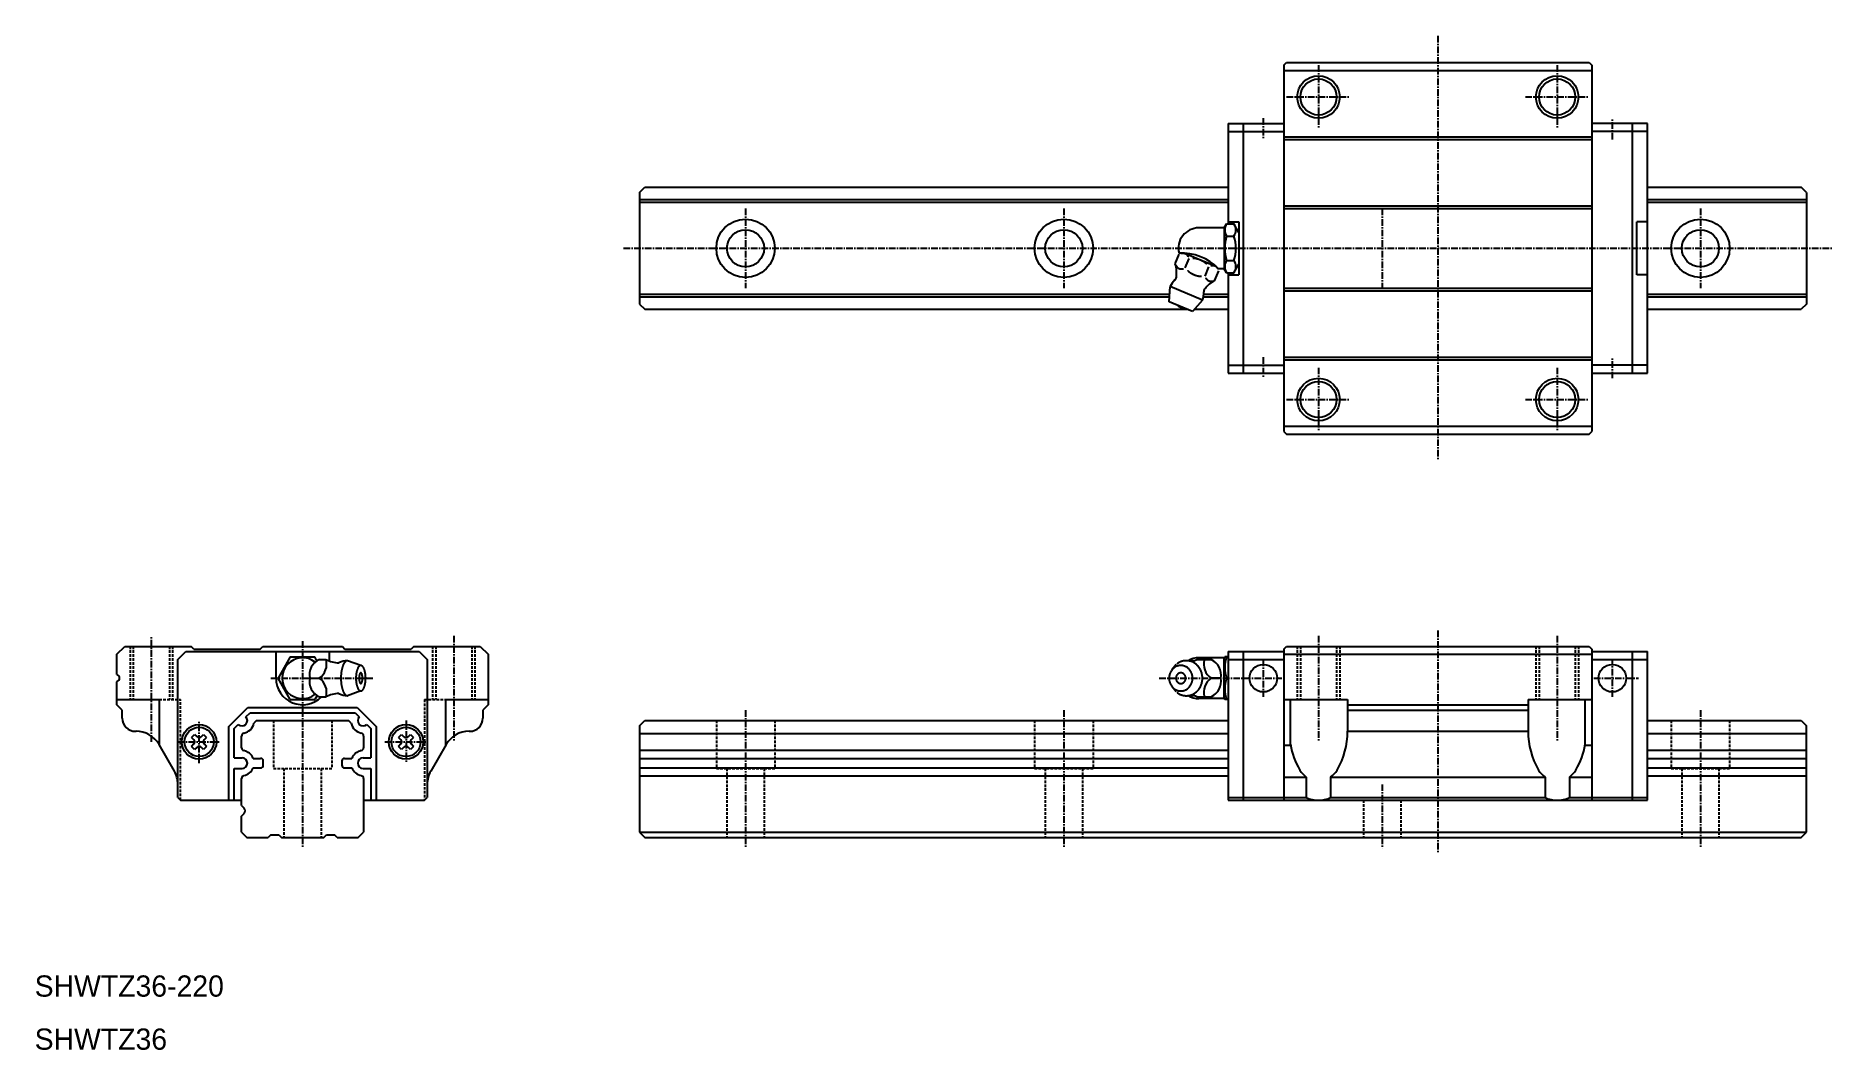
# Model space of a CAD drawing. Extents: x 10 to 349, y 10 to 201.
import ezdxf

# ---------------------------------------------------------------- set-up
doc = ezdxf.new("R2010")
doc.units = 0
doc.linetypes.add('CENTER', pattern=[2, 1.25, -0.25, 0.25, -0.25])
doc.linetypes.add('DASHED', pattern=[0.75, 0.5, -0.25])
doc.layers.get('0').update_dxf_attribs({"linetype": 'CONTINUOUS'})
doc.layers.add('CENTER', color=1, linetype='CENTER')

msp = doc.modelspace()

# ---------------------------------------------------------------- texts
at = {"color": 7, "linetype": 'CONTINUOUS'}
for s, p in [('SHWTZ36-220', (10, 20)), ('SHWTZ36', (10, 10))]:
    msp.add_text(s, height=4, dxfattribs=at).set_placement(p)

# ---------------------------------------------------------------- linework, layer by layer
at = {"color": 7, "linetype": 'CONTINUOUS'}
for p, q in [((245.5, 195.49996), (246.00004, 195.99998)), ((245.5, 195.49996), (245.5, 126.49998)), ((245.5, 194.49998), (303.5, 194.49998)), ((246.00004, 195.99998), (302.99992, 195.99998)), ((302.99992, 195.99998), (303.5, 195.49988)), ((303.5, 195.49988), (303.5, 126.50001)), ((235, 184.49998), (235, 165.59998)), ((235, 184.49998), (245.5, 184.49998)), ((235, 182.99998), (245.5, 182.99998)), ((237.79999, 184.49998), (237.79999, 137.49998)), ((313.99999, 184.49998), (303.49999, 184.49998)), ((313.99999, 182.99998), (303.49999, 182.99998)), ((311.2, 137.49998), (311.2, 184.49998)), ((313.99999, 137.49998), (313.99999, 184.49998)), ((245.5, 181.99998), (303.5, 181.99998)), ((245.5, 181.49998), (303.5, 181.49998)), ((124.00002, 171.49998), (124.00002, 150.49998)), ((124.00002, 170.15914), (235, 170.15914)), ((124.00002, 169.65914), (235, 169.65914)), ((124.00003, 171.49996), (125.00003, 172.49996)), ((125.00004, 172.49998), (235, 172.49998)), ((313.99999, 172.49998), (342.99999, 172.49998)), ((313.99999, 170.15914), (344.00002, 170.15914)), ((313.99999, 169.65914), (344.00002, 169.65914)), ((344.00001, 171.49996), (342.99999, 172.49998)), ((344.00002, 171.49998), (344.00002, 150.49998)), ((235, 165.99998), (237, 165.99998)), ((237, 165.99998), (237, 155.99998)), ((245.5, 168.99998), (303.5, 168.99998)), ((245.5, 168.49998), (303.5, 168.49998)), ((313.99999, 165.99998), (311.99999, 165.99998)), ((311.99999, 155.99996), (311.99999, 165.99996)), ((234.24322, 164.84998), (229.4521, 164.84998)), ((234.24324, 164.84997), (234.67626, 165.59998)), ((234.24324, 164.84997), (234.24324, 157.14996)), ((234.67625, 165.59998), (236.07625, 165.59998)), ((234.67626, 163.29997), (236.07623, 163.29997)), ((237.00001, 163.99997), (236.07624, 165.59998)), ((224.99949, 158.06221), (225.74337, 159.8581)), ((232.77042, 157.51898), (226.6039, 160.07324)), ((226.87034, 157.28728), (227.61422, 159.08317)), ((230.61205, 155.73741), (231.35593, 157.5333)), ((232.48291, 154.96248), (233.22679, 156.75837)), ((234.24322, 157.14998), (233.14698, 157.14998)), ((234.67625, 156.39997), (234.24324, 157.14997)), ((234.67624, 156.39998), (236.07625, 156.39998)), ((234.67626, 158.69998), (236.07625, 158.69998)), ((235, 156.39998), (235, 137.49998)), ((235, 155.99998), (237, 155.99998)), ((236.07624, 156.39997), (237, 157.99998)), ((313.99999, 155.99998), (311.99999, 155.99998)), ((223.83436, 150.9377), (224.03611, 153.77659)), ((230.13371, 151.25087), (224.03611, 153.77658)), ((245.5, 153.49998), (303.5, 153.49998)), ((245.5, 152.99998), (303.5, 152.99998)), ((124.00002, 152.3408), (223.93408, 152.3408)), ((124.00002, 151.8408), (223.89854, 151.8408)), ((124.00003, 150.49997), (125.00003, 149.49997)), ((125.00004, 149.49998), (227.30531, 149.49998)), ((228.26898, 149.10081), (223.83436, 150.93769)), ((230.13371, 151.25088), (228.26898, 149.10082)), ((228.61517, 149.49998), (235, 149.49998)), ((230.31557, 151.8408), (235, 151.8408)), ((230.38038, 152.3408), (235, 152.3408)), ((313.99999, 152.3408), (344.00002, 152.3408)), ((313.99999, 151.8408), (344.00002, 151.8408)), ((313.99999, 149.49998), (343.00002, 149.49998)), ((344.00001, 150.49997), (343.00002, 149.49998)), ((235, 138.99998), (245.5, 138.99998)), ((245.5, 140.49998), (303.5, 140.49998)), ((245.5, 139.99998), (303.5, 139.99998)), ((313.99999, 138.99998), (303.49999, 138.99998)), ((235, 137.49998), (245.5, 137.49998)), ((303.49999, 137.49996), (313.99999, 137.49996)), ((245.49997, 126.49999), (245.99999, 125.99999)), ((245.5, 127.49998), (303.5, 127.49998)), ((246, 125.99998), (302.99996, 125.99998)), ((302.99996, 125.99999), (303.49996, 126.5)), ((25.50003, 84.49992), (27.0001, 86.00001)), ((27.0001, 86.00001), (39.50003, 86.00001)), ((37.00007, 83.5), (38.50006, 84.99999)), ((38.50005, 85.00001), (82.50002, 85.00001)), ((40.00009, 85.50001), (39.50009, 86.00001)), ((40.00003, 85.50001), (52.50006, 85.50001)), ((52.5001, 85.49999), (53.00008, 85.99999)), ((53.00006, 86.00001), (68.00003, 86.00001)), ((55.50002, 80.00001), (55.50002, 85.00001)), ((65.50002, 85.00001), (65.50002, 83.25495)), ((68.00007, 86.00001), (68.50005, 85.50001)), ((68.50002, 85.50001), (81.00003, 85.50001)), ((81.50007, 86.00002), (81.00007, 85.50002)), ((81.50003, 86.00001), (94.00003, 86.00001)), ((82.50003, 85.00001), (84.00003, 83.50001)), ((94.00004, 86), (95.50004, 84.49999)), ((235.00002, 85), (235.00002, 57)), ((235.00002, 85), (245.5, 85)), ((237.80001, 85), (237.80001, 57)), ((245.49995, 85.49998), (245.99997, 85.99999)), ((245.5, 85.50001), (245.5, 57)), ((245.99997, 85.99998), (302.99997, 85.99998)), ((302.99996, 85.99999), (303.49995, 85.49999)), ((303.5, 85.49995), (303.5, 57)), ((303.5, 85), (313.99999, 85)), ((311.2, 57), (311.2, 85)), ((313.99999, 57), (313.99999, 85)), ((25.50003, 80.70715), (25.50003, 84.49992)), ((37.00002, 57.50003), (37.00002, 83.5)), ((58.19059, 84.00004), (55.88118, 80.00002)), ((58.1906, 84.00004), (60.50002, 84.00004)), ((60.50002, 84.00004), (62.80943, 84.00004)), ((63.21976, 83.28936), (62.80945, 84.00004)), ((63.64543, 83.50741), (64.92358, 83.50741)), ((71.48074, 82.40001), (68.98627, 83.30001)), ((84.00002, 83.5), (84.00002, 57.50003)), ((95.50003, 84.5), (95.50003, 75.00001)), ((225.18167, 82.57801), (224.37603, 81.57178)), ((229.09892, 83.5074), (231.78337, 83.5074)), ((234.24322, 83.84998), (229.44791, 83.84998)), ((234.24322, 83.84999), (234.32983, 83.99999)), ((234.24322, 76.15), (234.24322, 83.84999)), ((235.00002, 84), (234.32983, 84)), ((235.00002, 83.5), (245.5, 83.5)), ((245.5, 84.49998), (303.5, 84.49998)), ((303.5, 83.5), (313.99999, 83.5)), ((25.50003, 75.00001), (25.50003, 79.29289)), ((25.50007, 80.70712), (25.85362, 80.35357)), ((25.50007, 79.29291), (25.85362, 79.64646)), ((58.19059, 76.00002), (55.88118, 80.00003)), ((61.84955, 80.00001), (63.64543, 80.00001)), ((225.18167, 77.42198), (224.37603, 78.42822)), ((233.57138, 80), (231.77553, 80)), ((234.67625, 80), (235.00002, 80)), ((25.50002, 76.00001), (33.50002, 76.00001)), ((26.50007, 74.00001), (25.50007, 75.00001)), ((33.5, 76.00003), (33.5, 67.3993)), ((58.1906, 76.00001), (60.50002, 76.00001)), ((60.50002, 76.00001), (62.80943, 76.00001)), ((63.23243, 76.73265), (62.80945, 76.00002)), ((63.64543, 76.49261), (64.92358, 76.49261)), ((71.48074, 77.60001), (68.98627, 76.70001)), ((87.50002, 67.3993), (87.50002, 76.00003)), ((87.50002, 76.00001), (95.50002, 76.00001)), ((95.50006, 75.00002), (94.50006, 74.00002)), ((229.09892, 76.4926), (231.78337, 76.4926)), ((234.24322, 76.14998), (229.4521, 76.14998)), ((234.32983, 76), (234.24322, 76.15)), ((235.00002, 76), (234.32983, 76)), ((245.5, 75.99998), (257.5, 75.99998)), ((246.70851, 67.40188), (246.70851, 75.99998)), ((257.5, 75.99998), (257.5, 69.99998)), ((257.5, 74.99998), (291.5, 74.99998)), ((291.5, 75.99998), (291.5, 69.99998)), ((291.5, 75.99998), (303.5, 75.99998)), ((302.2915, 67.40188), (302.2915, 75.99998)), ((26.50003, 72.50001), (26.50003, 74.00001)), ((46.60004, 70.91422), (50.18003, 74.49422)), ((47.60004, 70.50001), (48.39293, 71.2929)), ((49.80714, 72.70711), (50.59426, 73.49423)), ((50.18002, 74.49423), (70.82002, 74.49423)), ((50.59424, 73.49423), (70.40581, 73.49423)), ((51.84086, 72), (51.34086, 71.5)), ((51.84084, 72), (69.15918, 72)), ((69.65919, 71.49999), (69.15919, 71.99999)), ((70.40582, 73.49424), (71.19293, 72.70713)), ((70.82004, 74.49423), (74.40004, 70.91423)), ((72.60714, 71.29291), (73.40004, 70.50002)), ((94.50003, 74.00001), (94.50003, 72.50001)), ((124.00004, 71.00001), (125.00003, 72)), ((125.00002, 72), (235.00002, 72)), ((257.5, 73.99998), (291.5, 73.99998)), ((313.99999, 72), (342.99995, 72)), ((342.99995, 72), (343.99995, 70.99999)), ((29.00003, 70.00001), (29.11335, 70.00001)), ((39.57883, 68.83767), (40.02757, 68.38893)), ((39.57885, 68.83767), (40.16239, 69.42121)), ((40.16238, 69.42121), (40.61112, 68.97247)), ((41.38894, 68.97248), (41.83768, 69.42122)), ((41.8377, 69.42122), (42.42124, 68.83767)), ((41.97249, 68.38892), (42.42123, 68.83766)), ((46.60002, 57.00001), (46.60002, 70.91423)), ((47.60002, 65.00001), (47.60002, 70.50001)), ((49, 66.8976), (49, 69.10238)), ((72, 69.10238), (72, 66.8976)), ((73.40002, 70.50001), (73.40002, 65.00001)), ((74.40002, 70.91423), (74.40002, 57.00001)), ((78.57883, 68.83767), (79.02757, 68.38893)), ((78.57884, 68.83767), (79.16239, 69.42122)), ((79.16239, 69.42122), (79.61112, 68.97248)), ((80.38895, 68.97247), (80.83769, 69.42121)), ((80.83769, 69.42122), (81.42124, 68.83767)), ((80.97249, 68.38892), (81.42123, 68.83766)), ((91.8868, 70.00001), (92.00003, 70.00001)), ((124.00002, 71), (124.00002, 51)), ((124.00002, 69.58915), (235.00002, 69.58915)), ((257.5, 69.99998), (291.5, 69.99998)), ((313.99999, 69.58915), (344.00002, 69.58915)), ((344.00002, 51.00001), (344.00002, 70.99998)), ((36.33021, 62.50005), (33.44347, 67.50002)), ((40.02757, 67.61111), (39.57883, 67.16237)), ((40.1624, 66.57883), (39.57885, 67.16237)), ((40.61113, 67.02756), (40.16239, 66.57882)), ((41.83769, 66.57881), (41.38894, 67.02756)), ((42.42124, 67.16237), (41.83769, 66.57883)), ((42.42123, 67.16236), (41.97248, 67.61111)), ((47.60002, 65.00001), (49.10002, 65.00001)), ((51.21053, 64.90001), (52.60001, 64.90001)), ((53.10001, 63.6), (53.10001, 64.40001)), ((67.90001, 64.40001), (67.90001, 63.6)), ((68.40001, 64.90001), (69.78949, 64.90001)), ((71.90002, 65.00001), (73.40002, 65.00001)), ((79.02757, 67.61111), (78.57883, 67.16237)), ((79.16239, 66.57883), (78.57885, 67.16237)), ((79.61112, 67.02756), (79.16239, 66.57882)), ((80.83767, 66.57882), (80.38894, 67.02756)), ((81.42123, 67.16237), (80.83769, 66.57883)), ((81.42123, 67.16238), (80.97249, 67.61111)), ((87.55667, 67.50002), (84.66994, 62.50005)), ((124.00002, 66.41082), (235.00002, 66.41082)), ((124.00002, 64.90001), (235.00002, 64.90001)), ((245.5, 67.40188), (246.70851, 67.40188)), ((302.2915, 67.40188), (303.5, 67.40188)), ((313.99999, 66.41082), (344.00002, 66.41082)), ((313.99999, 64.90001), (344.00002, 64.90001)), ((47.60002, 57.00001), (47.60002, 63.00001)), ((47.60002, 63.00001), (49.10002, 63.00001)), ((49, 55.98996), (49, 61.1024)), ((51.21053, 63.1), (52.60001, 63.1)), ((68.40001, 63.1), (69.78949, 63.1)), ((71.90002, 63.00001), (73.40002, 63.00001)), ((72, 61.1024), (72, 51.00001)), ((73.40002, 63.00001), (73.40002, 57.00001)), ((124.00002, 63.1), (235.00002, 63.1)), ((124.00002, 61.58917), (235.00002, 61.58917)), ((245.5, 61.33999), (249.70839, 61.33999)), ((249.70839, 61.33999), (249.70839, 57.50001)), ((254.2916, 61.33999), (294.70839, 61.33999)), ((254.2916, 61.33999), (254.2916, 57.50001)), ((294.70839, 61.33999), (294.70839, 57.50001)), ((299.2916, 61.33999), (299.2916, 57.50001)), ((299.2916, 61.33999), (303.5, 61.33999)), ((313.99999, 63.1), (344.00002, 63.1)), ((313.99999, 61.58917), (344.00002, 61.58917)), ((37.00005, 57.50005), (37.50006, 57.00003)), ((37.50005, 57.00001), (49, 57.00001)), ((49.00001, 55.98995), (49.49499, 55.49496)), ((49.00001, 54.01003), (49.49499, 54.50501)), ((72, 57.00001), (83.49998, 57.00001)), ((83.50002, 57.00003), (84.00001, 57.50004)), ((235.00002, 57.5), (245.5, 57.5)), ((235.00002, 57), (245.5, 57)), ((245.5, 57.50001), (249.70839, 57.50001)), ((245.5, 57.00001), (303.5, 57.00001)), ((254.2916, 57.50001), (294.70839, 57.50001)), ((299.2916, 57.50001), (303.5, 57.50001)), ((303.5, 57.5), (313.99999, 57.5)), ((303.5, 57), (313.99999, 57)), ((49, 51.00001), (49, 54.01004)), ((49.00005, 51.00002), (50.00005, 50.00002)), ((71.00003, 50.00002), (72.00003, 51.00002)), ((124.00002, 51.00003), (344.00002, 51.00003)), ((124.00002, 51.00002), (125.00002, 50.00002)), ((342.99995, 50), (343.99996, 51.00002)), ((50, 50), (54, 50)), ((54.50002, 50.50001), (54.00003, 50.00002)), ((54.5, 50.5), (56.00002, 50.5)), ((56.00002, 50.5), (56.50002, 50)), ((56.5, 50), (64.5, 50)), ((64.50001, 50.00001), (65.00001, 50.50001)), ((65, 50.5), (66.5, 50.5)), ((67.00003, 50.00001), (66.50003, 50.50001)), ((67, 50), (71, 50)), ((125.00002, 50), (342.99995, 50))]:
    msp.add_line(p, q, dxfattribs=at)
at = {"color": 3, "linetype": 'DASHED'}
for p, q in [((28, 86.00001), (28, 76.00001)), ((28.6, 86.00001), (28.6, 76.00001)), ((35.4, 86.00001), (35.4, 76.00001)), ((36, 86.00001), (36, 76.00001)), ((85, 86.00001), (85, 76.00001)), ((85.6, 86.00001), (85.6, 76.00001)), ((92.4, 86.00001), (92.4, 76.00001)), ((93, 86.00001), (93, 76.00001)), ((248, 85.99998), (248, 75.99998)), ((248.6, 85.99998), (248.6, 75.99998)), ((255.4, 85.99998), (255.4, 75.99998)), ((256, 85.99998), (256, 75.99998)), ((293, 85.99998), (293, 75.99998)), ((293.6, 85.99998), (293.6, 75.99998)), ((300.4, 85.99998), (300.4, 75.99998)), ((301, 85.99998), (301, 75.99998)), ((33.5, 76.00001), (37.50002, 76.00001)), ((37.50002, 57.00001), (37.50002, 76.00001)), ((83.50002, 76.00001), (83.50002, 57.00001)), ((83.50002, 76.00001), (87.50002, 76.00001)), ((55, 72), (55, 63)), ((66, 72), (66, 63)), ((138.50002, 72), (138.50002, 63)), ((149.50002, 72), (149.50002, 63)), ((198.50002, 72), (198.50002, 63)), ((209.50002, 72), (209.50002, 63)), ((318.50002, 72), (318.50002, 63)), ((329.50002, 72), (329.50002, 63)), ((55, 63), (66, 63)), ((57, 63), (57, 50)), ((64, 63), (64, 50)), ((138.50002, 63), (149.50002, 63)), ((140.50002, 63), (140.50002, 50)), ((147.50002, 63), (147.50002, 50)), ((198.50002, 63), (209.50002, 63)), ((200.50002, 63), (200.50002, 50)), ((207.50002, 63), (207.50002, 50)), ((318.50002, 63), (329.50002, 63)), ((320.50002, 63), (320.50002, 50)), ((327.50002, 63), (327.50002, 50)), ((260.50002, 57.00001), (260.50002, 50)), ((267.50002, 57.00001), (267.50002, 50))]:
    msp.add_line(p, q, dxfattribs=at)
at = {"color": 7, "linetype": 'CONTINUOUS'}
for points in [[(227.476, 159.406, 0), (227.469, 159.418, 0), (227.462, 159.43, 0), (227.455, 159.442, 0), (227.448, 159.454, 0), (227.441, 159.466, 0), (227.434, 159.477, 0), (227.426, 159.489, 0), (227.419, 159.5, 0), (227.411, 159.512, 0), (227.404, 159.523, 0), (227.396, 159.534, 0), (227.388, 159.545, 0), (227.38, 159.556, 0), (227.372, 159.567, 0), (227.364, 159.577, 0), (227.356, 159.588, 0), (227.348, 159.598, 0), (227.34, 159.609, 0), (227.331, 159.619, 0), (227.323, 159.629, 0), (227.314, 159.639, 0), (227.306, 159.649, 0), (227.297, 159.659, 0), (227.288, 159.669, 0), (227.28, 159.678, 0), (227.271, 159.688, 0), (227.262, 159.697, 0), (227.253, 159.706, 0), (227.244, 159.716, 0), (227.234, 159.725, 0), (227.225, 159.733, 0), (227.216, 159.742, 0), (227.206, 159.751, 0), (227.197, 159.759, 0), (227.187, 159.768, 0), (227.178, 159.776, 0), (227.168, 159.784, 0), (227.158, 159.792, 0), (227.148, 159.8, 0), (227.138, 159.808, 0), (227.128, 159.816, 0), (227.118, 159.823, 0), (227.108, 159.831, 0), (227.098, 159.838, 0), (227.088, 159.845, 0), (227.077, 159.852, 0), (227.067, 159.859, 0), (227.056, 159.866, 0), (227.046, 159.873, 0), (227.035, 159.88, 0), (227.025, 159.886, 0), (227.014, 159.892, 0), (227.003, 159.899, 0), (226.992, 159.905, 0), (226.982, 159.911, 0), (226.971, 159.916, 0), (226.96, 159.922, 0), (226.948, 159.928, 0), (226.937, 159.933, 0), (226.926, 159.939, 0), (226.915, 159.944, 0), (226.904, 159.949, 0), (226.892, 159.954, 0), (226.881, 159.959, 0), (226.869, 159.963, 0), (226.858, 159.968, 0), (226.846, 159.972, 0), (226.835, 159.976, 0), (226.823, 159.981, 0), (226.811, 159.985, 0), (226.8, 159.988, 0), (226.788, 159.992, 0), (226.776, 159.996, 0), (226.764, 159.999, 0), (226.752, 160.003, 0), (226.74, 160.006, 0), (226.728, 160.009, 0), (226.716, 160.012, 0), (226.704, 160.015, 0), (226.692, 160.017, 0), (226.679, 160.02, 0), (226.667, 160.022, 0), (226.655, 160.025, 0), (226.642, 160.027, 0), (226.63, 160.029, 0), (226.618, 160.031, 0), (226.605, 160.033, 0), (226.593, 160.034, 0), (226.58, 160.036, 0), (226.567, 160.037, 0), (226.555, 160.038, 0), (226.542, 160.039, 0), (226.529, 160.04, 0), (226.517, 160.041, 0), (226.504, 160.042, 0), (226.491, 160.042, 0), (226.478, 160.043, 0), (226.465, 160.043, 0), (226.453, 160.043, 0), (226.44, 160.043, 0), (226.427, 160.043, 0), (226.414, 160.043, 0), (226.401, 160.042, 0), (226.388, 160.042, 0), (226.375, 160.041, 0), (226.362, 160.04, 0), (226.349, 160.039, 0), (226.335, 160.038, 0), (226.322, 160.037, 0), (226.309, 160.036, 0), (226.296, 160.034, 0), (226.283, 160.033, 0), (226.27, 160.031, 0), (226.256, 160.029, 0), (226.243, 160.027, 0), (226.23, 160.025, 0), (226.216, 160.023, 0), (226.203, 160.02, 0), (226.19, 160.018, 0), (226.176, 160.015, 0), (226.163, 160.012, 0), (226.15, 160.009, 0), (226.136, 160.006, 0), (226.123, 160.003, 0), (226.11, 160, 0), (226.096, 159.996, 0), (226.083, 159.992, 0), (226.069, 159.989, 0)], [(225.138, 157.739, 0), (225.145, 157.727, 0), (225.151, 157.715, 0), (225.158, 157.703, 0), (225.166, 157.691, 0), (225.173, 157.68, 0), (225.18, 157.668, 0), (225.187, 157.656, 0), (225.195, 157.645, 0), (225.202, 157.634, 0), (225.21, 157.622, 0), (225.218, 157.611, 0), (225.225, 157.6, 0), (225.233, 157.589, 0), (225.241, 157.579, 0), (225.249, 157.568, 0), (225.257, 157.557, 0), (225.266, 157.547, 0), (225.274, 157.537, 0), (225.282, 157.526, 0), (225.291, 157.516, 0), (225.299, 157.506, 0), (225.308, 157.496, 0), (225.316, 157.486, 0), (225.325, 157.477, 0), (225.334, 157.467, 0), (225.343, 157.458, 0), (225.352, 157.448, 0), (225.361, 157.439, 0), (225.37, 157.43, 0), (225.379, 157.421, 0), (225.389, 157.412, 0), (225.398, 157.403, 0), (225.407, 157.395, 0), (225.417, 157.386, 0), (225.426, 157.378, 0), (225.436, 157.369, 0), (225.446, 157.361, 0), (225.456, 157.353, 0), (225.465, 157.345, 0), (225.475, 157.337, 0), (225.485, 157.33, 0), (225.495, 157.322, 0), (225.506, 157.315, 0), (225.516, 157.307, 0), (225.526, 157.3, 0), (225.536, 157.293, 0), (225.547, 157.286, 0), (225.557, 157.279, 0), (225.568, 157.272, 0), (225.578, 157.266, 0), (225.589, 157.259, 0), (225.6, 157.253, 0), (225.61, 157.247, 0), (225.621, 157.241, 0), (225.632, 157.235, 0), (225.643, 157.229, 0), (225.654, 157.223, 0), (225.665, 157.218, 0), (225.676, 157.212, 0), (225.688, 157.207, 0), (225.699, 157.202, 0), (225.71, 157.197, 0), (225.721, 157.192, 0), (225.733, 157.187, 0), (225.744, 157.182, 0), (225.756, 157.178, 0), (225.767, 157.173, 0), (225.779, 157.169, 0), (225.791, 157.165, 0), (225.802, 157.161, 0), (225.814, 157.157, 0), (225.826, 157.153, 0), (225.838, 157.15, 0), (225.85, 157.146, 0), (225.862, 157.143, 0), (225.874, 157.139, 0), (225.886, 157.136, 0), (225.898, 157.133, 0), (225.91, 157.131, 0), (225.922, 157.128, 0), (225.934, 157.125, 0), (225.947, 157.123, 0), (225.959, 157.121, 0), (225.971, 157.118, 0), (225.984, 157.116, 0), (225.996, 157.115, 0), (226.009, 157.113, 0), (226.021, 157.111, 0), (226.034, 157.11, 0), (226.046, 157.108, 0), (226.059, 157.107, 0), (226.072, 157.106, 0), (226.084, 157.105, 0), (226.097, 157.104, 0), (226.11, 157.104, 0), (226.123, 157.103, 0), (226.135, 157.103, 0), (226.148, 157.102, 0), (226.161, 157.102, 0), (226.174, 157.102, 0), (226.187, 157.102, 0), (226.2, 157.103, 0), (226.213, 157.103, 0), (226.226, 157.104, 0), (226.239, 157.104, 0), (226.252, 157.105, 0), (226.265, 157.106, 0), (226.278, 157.107, 0), (226.291, 157.108, 0), (226.305, 157.11, 0), (226.318, 157.111, 0), (226.331, 157.113, 0), (226.344, 157.114, 0), (226.357, 157.116, 0), (226.371, 157.118, 0), (226.384, 157.12, 0), (226.397, 157.123, 0), (226.411, 157.125, 0), (226.424, 157.128, 0), (226.437, 157.13, 0), (226.451, 157.133, 0), (226.464, 157.136, 0), (226.477, 157.139, 0), (226.491, 157.142, 0), (226.504, 157.146, 0), (226.517, 157.149, 0), (226.531, 157.153, 0), (226.544, 157.157, 0)], [(227.345, 156.786, 0), (227.362, 156.771, 0), (227.379, 156.756, 0), (227.396, 156.741, 0), (227.413, 156.726, 0), (227.43, 156.711, 0), (227.447, 156.696, 0), (227.464, 156.682, 0), (227.481, 156.667, 0), (227.499, 156.653, 0), (227.516, 156.638, 0), (227.534, 156.624, 0), (227.551, 156.61, 0), (227.569, 156.596, 0), (227.586, 156.582, 0), (227.604, 156.568, 0), (227.622, 156.555, 0), (227.64, 156.541, 0), (227.658, 156.528, 0), (227.676, 156.514, 0), (227.694, 156.501, 0), (227.712, 156.488, 0), (227.73, 156.475, 0), (227.748, 156.462, 0), (227.766, 156.449, 0), (227.784, 156.436, 0), (227.803, 156.424, 0), (227.821, 156.411, 0), (227.84, 156.399, 0), (227.858, 156.387, 0), (227.877, 156.374, 0), (227.895, 156.362, 0), (227.914, 156.35, 0), (227.933, 156.338, 0), (227.952, 156.327, 0), (227.97, 156.315, 0), (227.989, 156.304, 0), (228.008, 156.292, 0), (228.027, 156.281, 0), (228.046, 156.27, 0), (228.065, 156.258, 0), (228.085, 156.247, 0), (228.104, 156.236, 0), (228.123, 156.226, 0), (228.142, 156.215, 0), (228.162, 156.204, 0), (228.181, 156.194, 0), (228.201, 156.184, 0), (228.22, 156.173, 0), (228.24, 156.163, 0), (228.259, 156.153, 0), (228.279, 156.143, 0), (228.299, 156.133, 0), (228.318, 156.124, 0), (228.338, 156.114, 0), (228.358, 156.105, 0), (228.378, 156.095, 0), (228.398, 156.086, 0), (228.418, 156.077, 0), (228.438, 156.068, 0), (228.458, 156.059, 0), (228.478, 156.05, 0), (228.499, 156.042, 0), (228.519, 156.033, 0), (228.539, 156.024, 0), (228.559, 156.016, 0), (228.58, 156.008, 0), (228.6, 156, 0), (228.621, 155.992, 0), (228.641, 155.984, 0), (228.662, 155.976, 0), (228.682, 155.968, 0), (228.703, 155.961, 0), (228.724, 155.953, 0), (228.745, 155.946, 0), (228.765, 155.939, 0), (228.786, 155.932, 0), (228.807, 155.925, 0), (228.828, 155.918, 0), (228.849, 155.911, 0), (228.87, 155.904, 0), (228.891, 155.898, 0), (228.912, 155.891, 0), (228.933, 155.885, 0), (228.954, 155.879, 0), (228.976, 155.873, 0), (228.997, 155.867, 0), (229.018, 155.861, 0), (229.04, 155.855, 0), (229.061, 155.849, 0), (229.082, 155.844, 0), (229.104, 155.838, 0), (229.125, 155.833, 0), (229.147, 155.828, 0), (229.168, 155.823, 0), (229.19, 155.818, 0), (229.212, 155.813, 0), (229.233, 155.808, 0), (229.255, 155.804, 0), (229.277, 155.799, 0), (229.299, 155.795, 0), (229.32, 155.79, 0), (229.342, 155.786, 0), (229.364, 155.782, 0), (229.386, 155.778, 0), (229.408, 155.774, 0), (229.43, 155.771, 0), (229.452, 155.767, 0), (229.474, 155.764, 0), (229.496, 155.76, 0), (229.518, 155.757, 0), (229.541, 155.754, 0), (229.563, 155.751, 0), (229.585, 155.748, 0), (229.607, 155.745, 0), (229.63, 155.743, 0), (229.652, 155.74, 0), (229.674, 155.738, 0), (229.697, 155.735, 0), (229.719, 155.733, 0), (229.741, 155.731, 0), (229.764, 155.729, 0), (229.786, 155.727, 0), (229.809, 155.725, 0), (229.832, 155.724, 0), (229.854, 155.722, 0), (229.877, 155.721, 0), (229.899, 155.72, 0), (229.922, 155.718, 0)], [(230.881, 158.035, 0), (230.865, 158.05, 0), (230.848, 158.065, 0), (230.831, 158.08, 0), (230.814, 158.095, 0), (230.797, 158.11, 0), (230.779, 158.124, 0), (230.762, 158.139, 0), (230.745, 158.153, 0), (230.728, 158.168, 0), (230.71, 158.182, 0), (230.693, 158.196, 0), (230.675, 158.21, 0), (230.658, 158.224, 0), (230.64, 158.238, 0), (230.622, 158.252, 0), (230.604, 158.266, 0), (230.587, 158.279, 0), (230.569, 158.293, 0), (230.551, 158.306, 0), (230.533, 158.319, 0), (230.515, 158.333, 0), (230.497, 158.346, 0), (230.478, 158.359, 0), (230.46, 158.371, 0), (230.442, 158.384, 0), (230.424, 158.397, 0), (230.405, 158.409, 0), (230.387, 158.422, 0), (230.368, 158.434, 0), (230.35, 158.446, 0), (230.331, 158.458, 0), (230.312, 158.47, 0), (230.294, 158.482, 0), (230.275, 158.494, 0), (230.256, 158.506, 0), (230.237, 158.517, 0), (230.218, 158.529, 0), (230.199, 158.54, 0), (230.18, 158.551, 0), (230.161, 158.562, 0), (230.142, 158.573, 0), (230.123, 158.584, 0), (230.103, 158.595, 0), (230.084, 158.606, 0), (230.065, 158.616, 0), (230.045, 158.627, 0), (230.026, 158.637, 0), (230.006, 158.647, 0), (229.987, 158.657, 0), (229.967, 158.667, 0), (229.947, 158.677, 0), (229.928, 158.687, 0), (229.908, 158.697, 0), (229.888, 158.706, 0), (229.868, 158.716, 0), (229.848, 158.725, 0), (229.828, 158.734, 0), (229.808, 158.744, 0), (229.788, 158.753, 0), (229.768, 158.762, 0), (229.748, 158.77, 0), (229.728, 158.779, 0), (229.707, 158.788, 0), (229.687, 158.796, 0), (229.667, 158.804, 0), (229.646, 158.813, 0), (229.626, 158.821, 0), (229.606, 158.829, 0), (229.585, 158.837, 0), (229.564, 158.845, 0), (229.544, 158.852, 0), (229.523, 158.86, 0), (229.502, 158.867, 0), (229.482, 158.875, 0), (229.461, 158.882, 0), (229.44, 158.889, 0), (229.419, 158.896, 0), (229.398, 158.903, 0), (229.377, 158.91, 0), (229.356, 158.916, 0), (229.335, 158.923, 0), (229.314, 158.929, 0), (229.293, 158.936, 0), (229.272, 158.942, 0), (229.251, 158.948, 0), (229.229, 158.954, 0), (229.208, 158.96, 0), (229.187, 158.966, 0), (229.165, 158.971, 0), (229.144, 158.977, 0), (229.123, 158.982, 0), (229.101, 158.988, 0), (229.08, 158.993, 0), (229.058, 158.998, 0), (229.036, 159.003, 0), (229.015, 159.008, 0), (228.993, 159.012, 0), (228.971, 159.017, 0), (228.95, 159.022, 0), (228.928, 159.026, 0), (228.906, 159.03, 0), (228.884, 159.034, 0), (228.862, 159.038, 0), (228.84, 159.042, 0), (228.818, 159.046, 0), (228.796, 159.05, 0), (228.774, 159.053, 0), (228.752, 159.057, 0), (228.73, 159.06, 0), (228.708, 159.064, 0), (228.686, 159.067, 0), (228.664, 159.07, 0), (228.641, 159.073, 0), (228.619, 159.075, 0), (228.597, 159.078, 0), (228.574, 159.081, 0), (228.552, 159.083, 0), (228.53, 159.085, 0), (228.507, 159.087, 0), (228.485, 159.09, 0), (228.462, 159.092, 0), (228.44, 159.093, 0), (228.417, 159.095, 0), (228.395, 159.097, 0), (228.372, 159.098, 0), (228.349, 159.1, 0), (228.327, 159.101, 0), (228.304, 159.102, 0)], [(233.089, 157.081, 0), (233.082, 157.093, 0), (233.075, 157.105, 0), (233.068, 157.117, 0), (233.061, 157.129, 0), (233.054, 157.141, 0), (233.046, 157.153, 0), (233.039, 157.164, 0), (233.031, 157.176, 0), (233.024, 157.187, 0), (233.016, 157.198, 0), (233.009, 157.209, 0), (233.001, 157.22, 0), (232.993, 157.231, 0), (232.985, 157.242, 0), (232.977, 157.253, 0), (232.969, 157.263, 0), (232.961, 157.274, 0), (232.952, 157.284, 0), (232.944, 157.294, 0), (232.936, 157.304, 0), (232.927, 157.315, 0), (232.918, 157.324, 0), (232.91, 157.334, 0), (232.901, 157.344, 0), (232.892, 157.354, 0), (232.883, 157.363, 0), (232.874, 157.372, 0), (232.865, 157.382, 0), (232.856, 157.391, 0), (232.847, 157.4, 0), (232.838, 157.409, 0), (232.828, 157.417, 0), (232.819, 157.426, 0), (232.809, 157.435, 0), (232.8, 157.443, 0), (232.79, 157.451, 0), (232.78, 157.46, 0), (232.771, 157.468, 0), (232.761, 157.476, 0), (232.751, 157.483, 0), (232.741, 157.491, 0), (232.731, 157.499, 0), (232.721, 157.506, 0), (232.71, 157.513, 0), (232.7, 157.521, 0), (232.69, 157.528, 0), (232.679, 157.535, 0), (232.669, 157.541, 0), (232.659, 157.548, 0), (232.648, 157.555, 0), (232.637, 157.561, 0), (232.627, 157.568, 0), (232.616, 157.574, 0), (232.605, 157.58, 0), (232.594, 157.586, 0), (232.583, 157.592, 0), (232.572, 157.597, 0), (232.561, 157.603, 0), (232.55, 157.608, 0), (232.539, 157.614, 0), (232.527, 157.619, 0), (232.516, 157.624, 0), (232.505, 157.629, 0), (232.493, 157.634, 0), (232.482, 157.638, 0), (232.47, 157.643, 0), (232.459, 157.647, 0), (232.447, 157.652, 0), (232.436, 157.656, 0), (232.424, 157.66, 0), (232.412, 157.664, 0), (232.4, 157.667, 0), (232.388, 157.671, 0), (232.377, 157.675, 0), (232.365, 157.678, 0), (232.353, 157.681, 0), (232.341, 157.684, 0), (232.328, 157.687, 0), (232.316, 157.69, 0), (232.304, 157.693, 0), (232.292, 157.695, 0), (232.28, 157.698, 0), (232.267, 157.7, 0), (232.255, 157.702, 0), (232.243, 157.704, 0), (232.23, 157.706, 0), (232.218, 157.708, 0), (232.205, 157.709, 0), (232.193, 157.711, 0), (232.18, 157.712, 0), (232.167, 157.713, 0), (232.155, 157.715, 0), (232.142, 157.715, 0), (232.129, 157.716, 0), (232.117, 157.717, 0), (232.104, 157.718, 0), (232.091, 157.718, 0), (232.078, 157.718, 0), (232.065, 157.718, 0), (232.052, 157.718, 0), (232.039, 157.718, 0), (232.026, 157.718, 0), (232.013, 157.718, 0), (232, 157.717, 0), (231.987, 157.716, 0), (231.974, 157.716, 0), (231.961, 157.715, 0), (231.948, 157.714, 0), (231.935, 157.712, 0), (231.922, 157.711, 0), (231.909, 157.709, 0), (231.895, 157.708, 0), (231.882, 157.706, 0), (231.869, 157.704, 0), (231.856, 157.702, 0), (231.842, 157.7, 0), (231.829, 157.698, 0), (231.816, 157.695, 0), (231.802, 157.693, 0), (231.789, 157.69, 0), (231.776, 157.687, 0), (231.762, 157.684, 0), (231.749, 157.681, 0), (231.736, 157.678, 0), (231.722, 157.675, 0), (231.709, 157.671, 0), (231.695, 157.668, 0), (231.682, 157.664, 0)], [(230.75, 155.415, 0), (230.757, 155.402, 0), (230.764, 155.39, 0), (230.771, 155.378, 0), (230.778, 155.367, 0), (230.785, 155.355, 0), (230.793, 155.343, 0), (230.8, 155.332, 0), (230.807, 155.32, 0), (230.815, 155.309, 0), (230.823, 155.298, 0), (230.83, 155.287, 0), (230.838, 155.276, 0), (230.846, 155.265, 0), (230.854, 155.254, 0), (230.862, 155.243, 0), (230.87, 155.233, 0), (230.878, 155.222, 0), (230.886, 155.212, 0), (230.895, 155.201, 0), (230.903, 155.191, 0), (230.912, 155.181, 0), (230.92, 155.171, 0), (230.929, 155.162, 0), (230.938, 155.152, 0), (230.947, 155.142, 0), (230.956, 155.133, 0), (230.965, 155.123, 0), (230.974, 155.114, 0), (230.983, 155.105, 0), (230.992, 155.096, 0), (231.001, 155.087, 0), (231.011, 155.078, 0), (231.02, 155.07, 0), (231.029, 155.061, 0), (231.039, 155.053, 0), (231.049, 155.044, 0), (231.058, 155.036, 0), (231.068, 155.028, 0), (231.078, 155.02, 0), (231.088, 155.012, 0), (231.098, 155.005, 0), (231.108, 154.997, 0), (231.118, 154.99, 0), (231.128, 154.982, 0), (231.139, 154.975, 0), (231.149, 154.968, 0), (231.159, 154.961, 0), (231.17, 154.954, 0), (231.18, 154.948, 0), (231.191, 154.941, 0), (231.202, 154.935, 0), (231.212, 154.928, 0), (231.223, 154.922, 0), (231.234, 154.916, 0), (231.245, 154.91, 0), (231.256, 154.904, 0), (231.267, 154.898, 0), (231.278, 154.893, 0), (231.289, 154.887, 0), (231.3, 154.882, 0), (231.311, 154.877, 0), (231.323, 154.872, 0), (231.334, 154.867, 0), (231.345, 154.862, 0), (231.357, 154.857, 0), (231.368, 154.853, 0), (231.38, 154.848, 0), (231.392, 154.844, 0), (231.403, 154.84, 0), (231.415, 154.836, 0), (231.427, 154.832, 0), (231.439, 154.828, 0), (231.45, 154.825, 0), (231.462, 154.821, 0), (231.474, 154.818, 0), (231.486, 154.815, 0), (231.498, 154.812, 0), (231.51, 154.809, 0), (231.523, 154.806, 0), (231.535, 154.803, 0), (231.547, 154.801, 0), (231.559, 154.798, 0), (231.572, 154.796, 0), (231.584, 154.794, 0), (231.596, 154.792, 0), (231.609, 154.79, 0), (231.621, 154.788, 0), (231.634, 154.786, 0), (231.646, 154.785, 0), (231.659, 154.784, 0), (231.671, 154.782, 0), (231.684, 154.781, 0), (231.697, 154.78, 0), (231.71, 154.779, 0), (231.722, 154.779, 0), (231.735, 154.778, 0), (231.748, 154.778, 0), (231.761, 154.778, 0), (231.774, 154.777, 0), (231.787, 154.777, 0), (231.8, 154.778, 0), (231.812, 154.778, 0), (231.825, 154.778, 0), (231.838, 154.779, 0), (231.852, 154.779, 0), (231.865, 154.78, 0), (231.878, 154.781, 0), (231.891, 154.782, 0), (231.904, 154.783, 0), (231.917, 154.785, 0), (231.93, 154.786, 0), (231.944, 154.788, 0), (231.957, 154.79, 0), (231.97, 154.792, 0), (231.983, 154.794, 0), (231.997, 154.796, 0), (232.01, 154.798, 0), (232.023, 154.8, 0), (232.036, 154.803, 0), (232.05, 154.806, 0), (232.063, 154.808, 0), (232.076, 154.811, 0), (232.09, 154.814, 0), (232.103, 154.818, 0), (232.117, 154.821, 0), (232.13, 154.825, 0), (232.143, 154.828, 0), (232.157, 154.832, 0)], [(68.9863, 83.3, 0), (68.9553, 83.299, 0), (68.9243, 83.296, 0), (68.8934, 83.2911, 0), (68.8625, 83.2841, 0), (68.8317, 83.2752, 0), (68.801, 83.2643, 0), (68.7704, 83.2514, 0), (68.7399, 83.2366, 0), (68.7096, 83.2198, 0), (68.6794, 83.2011, 0), (68.6495, 83.1805, 0), (68.6197, 83.1579, 0), (68.5901, 83.1335, 0), (68.5608, 83.1071, 0), (68.5318, 83.0789, 0), (68.503, 83.0488, 0), (68.4745, 83.0169, 0), (68.4463, 82.9832, 0), (68.4185, 82.9476, 0), (68.391, 82.9103, 0), (68.3638, 82.8713, 0), (68.337, 82.8305, 0), (68.3106, 82.788, 0), (68.2847, 82.7439, 0), (68.2591, 82.698, 0), (68.234, 82.6506, 0), (68.2093, 82.6016, 0), (68.1851, 82.5509, 0), (68.1614, 82.4988, 0), (68.1382, 82.4451, 0), (68.1155, 82.39, 0), (68.0933, 82.3335, 0), (68.0717, 82.2755, 0), (68.0506, 82.2162, 0), (68.03, 82.1555, 0), (68.0101, 82.0935, 0), (67.9907, 82.0303, 0), (67.9719, 81.9658, 0), (67.9538, 81.9002, 0), (67.9362, 81.8334, 0), (67.9193, 81.7655, 0), (67.9031, 81.6965, 0), (67.8875, 81.6266, 0), (67.8725, 81.5556, 0), (67.8583, 81.4837, 0), (67.8447, 81.4109, 0), (67.8318, 81.3373, 0), (67.8195, 81.2629, 0), (67.808, 81.1877, 0), (67.7972, 81.1117, 0), (67.7872, 81.0352, 0), (67.7778, 80.9579, 0), (67.7692, 80.8802, 0), (67.7613, 80.8018, 0), (67.7541, 80.723, 0), (67.7477, 80.6438, 0), (67.742, 80.5642, 0), (67.7371, 80.4842, 0), (67.7329, 80.404, 0), (67.7295, 80.3235, 0), (67.7268, 80.2428, 0), (67.7249, 80.1619, 0), (67.7238, 80.081, 0), (67.7234, 80, 0), (67.7238, 79.919, 0), (67.7249, 79.8381, 0), (67.7268, 79.7572, 0), (67.7295, 79.6766, 0), (67.7329, 79.5961, 0), (67.7371, 79.5158, 0), (67.742, 79.4358, 0), (67.7477, 79.3562, 0), (67.7541, 79.277, 0), (67.7613, 79.1982, 0), (67.7692, 79.1199, 0), (67.7778, 79.0421, 0), (67.7872, 78.9649, 0), (67.7972, 78.8883, 0), (67.808, 78.8124, 0), (67.8195, 78.7372, 0), (67.8318, 78.6627, 0), (67.8447, 78.5891, 0), (67.8583, 78.5163, 0), (67.8725, 78.4444, 0), (67.8875, 78.3734, 0), (67.9031, 78.3035, 0), (67.9193, 78.2345, 0), (67.9362, 78.1666, 0), (67.9538, 78.0998, 0), (67.9719, 78.0342, 0), (67.9907, 77.9697, 0), (68.0101, 77.9065, 0), (68.03, 77.8445, 0), (68.0506, 77.7839, 0), (68.0717, 77.7245, 0), (68.0933, 77.6666, 0), (68.1155, 77.61, 0), (68.1382, 77.5549, 0), (68.1614, 77.5012, 0), (68.1851, 77.4491, 0), (68.2093, 77.3985, 0), (68.234, 77.3494, 0), (68.2591, 77.302, 0), (68.2847, 77.2562, 0), (68.3106, 77.212, 0), (68.337, 77.1695, 0), (68.3638, 77.1287, 0), (68.391, 77.0897, 0), (68.4185, 77.0524, 0), (68.4463, 77.0168, 0), (68.4745, 76.9831, 0), (68.503, 76.9512, 0), (68.5318, 76.9211, 0), (68.5608, 76.8929, 0), (68.5901, 76.8666, 0), (68.6197, 76.8421, 0), (68.6495, 76.8196, 0), (68.6794, 76.7989, 0), (68.7096, 76.7802, 0), (68.7399, 76.7634, 0), (68.7704, 76.7486, 0), (68.801, 76.7357, 0), (68.8317, 76.7248, 0), (68.8625, 76.7159, 0), (68.8934, 76.709, 0), (68.9243, 76.704, 0), (68.9553, 76.701, 0), (68.9863, 76.7, 0)], [(71.4807, 82.4, 0), (71.4357, 82.3971, 0), (71.3907, 82.3885, 0), (71.346, 82.374, 0), (71.3016, 82.3539, 0), (71.2576, 82.3281, 0), (71.2141, 82.2967, 0), (71.1713, 82.2597, 0), (71.1293, 82.2173, 0), (71.0881, 82.1696, 0), (71.0478, 82.1166, 0), (71.0086, 82.0586, 0), (70.9705, 81.9955, 0), (70.9336, 81.9277, 0), (70.8981, 81.8552, 0), (70.864, 81.7783, 0), (70.8313, 81.6971, 0), (70.8002, 81.6118, 0), (70.7708, 81.5226, 0), (70.743, 81.4297, 0), (70.7171, 81.3334, 0), (70.693, 81.2339, 0), (70.6707, 81.1314, 0), (70.6505, 81.0261, 0), (70.6322, 80.9184, 0), (70.616, 80.8085, 0), (70.6018, 80.6967, 0), (70.5898, 80.5832, 0), (70.5799, 80.4682, 0), (70.5722, 80.3522, 0), (70.5667, 80.2353, 0), (70.5634, 80.1178, 0), (70.5623, 80, 0), (70.5634, 79.8822, 0), (70.5667, 79.7648, 0), (70.5722, 79.6479, 0), (70.5799, 79.5318, 0), (70.5898, 79.4169, 0), (70.6018, 79.3033, 0), (70.616, 79.1915, 0), (70.6322, 79.0816, 0), (70.6505, 78.9739, 0), (70.6707, 78.8687, 0), (70.693, 78.7662, 0), (70.7171, 78.6666, 0), (70.743, 78.5703, 0), (70.7708, 78.4775, 0), (70.8002, 78.3883, 0), (70.8313, 78.303, 0), (70.864, 78.2217, 0), (70.8981, 78.1448, 0), (70.9336, 78.0723, 0), (70.9705, 78.0045, 0), (71.0086, 77.9415, 0), (71.0478, 77.8834, 0), (71.0881, 77.8304, 0), (71.1293, 77.7827, 0), (71.1713, 77.7403, 0), (71.2141, 77.7034, 0), (71.2576, 77.6719, 0), (71.3016, 77.6461, 0), (71.346, 77.626, 0), (71.3907, 77.6116, 0), (71.4357, 77.6029, 0), (71.4807, 77.6, 0), (71.5258, 77.6029, 0), (71.5708, 77.6116, 0), (71.6155, 77.626, 0), (71.6599, 77.6461, 0), (71.7039, 77.6719, 0), (71.7473, 77.7034, 0), (71.7902, 77.7403, 0), (71.8322, 77.7827, 0), (71.8734, 77.8304, 0), (71.9137, 77.8834, 0), (71.9529, 77.9415, 0), (71.991, 78.0045, 0), (72.0279, 78.0723, 0), (72.0634, 78.1448, 0), (72.0975, 78.2217, 0), (72.1302, 78.303, 0), (72.1613, 78.3883, 0), (72.1907, 78.4775, 0), (72.2184, 78.5703, 0), (72.2444, 78.6666, 0), (72.2685, 78.7662, 0), (72.2907, 78.8687, 0), (72.311, 78.9739, 0), (72.3293, 79.0816, 0), (72.3455, 79.1915, 0), (72.3596, 79.3033, 0), (72.3717, 79.4169, 0), (72.3815, 79.5318, 0), (72.3892, 79.6479, 0), (72.3948, 79.7648, 0), (72.3981, 79.8822, 0), (72.3992, 80, 0), (72.3981, 80.1178, 0), (72.3948, 80.2353, 0), (72.3892, 80.3522, 0), (72.3815, 80.4682, 0), (72.3717, 80.5832, 0), (72.3596, 80.6967, 0), (72.3455, 80.8085, 0), (72.3293, 80.9184, 0), (72.311, 81.0261, 0), (72.2907, 81.1314, 0), (72.2685, 81.2339, 0), (72.2444, 81.3334, 0), (72.2184, 81.4297, 0), (72.1907, 81.5226, 0), (72.1613, 81.6118, 0), (72.1302, 81.6971, 0), (72.0975, 81.7783, 0), (72.0634, 81.8552, 0), (72.0279, 81.9277, 0), (71.991, 81.9955, 0), (71.9529, 82.0586, 0), (71.9137, 82.1166, 0), (71.8734, 82.1696, 0), (71.8322, 82.2173, 0), (71.7902, 82.2597, 0), (71.7473, 82.2967, 0), (71.7039, 82.3281, 0), (71.6599, 82.3539, 0), (71.6155, 82.374, 0), (71.5708, 82.3885, 0), (71.5258, 82.3971, 0), (71.4807, 82.4, 0)], [(226.052, 77.6, 0), (226.16, 77.6029, 0), (226.269, 77.6116, 0), (226.377, 77.626, 0), (226.484, 77.6461, 0), (226.59, 77.6719, 0), (226.695, 77.7033, 0), (226.799, 77.7403, 0), (226.9, 77.7827, 0), (227, 77.8304, 0), (227.097, 77.8834, 0), (227.192, 77.9415, 0), (227.284, 78.0045, 0), (227.373, 78.0723, 0), (227.458, 78.1448, 0), (227.541, 78.2217, 0), (227.62, 78.3029, 0), (227.695, 78.3883, 0), (227.766, 78.4775, 0), (227.833, 78.5703, 0), (227.895, 78.6666, 0), (227.954, 78.7662, 0), (228.007, 78.8686, 0), (228.056, 78.9739, 0), (228.1, 79.0816, 0), (228.139, 79.1915, 0), (228.174, 79.3033, 0), (228.203, 79.4168, 0), (228.226, 79.5318, 0), (228.245, 79.6478, 0), (228.258, 79.7648, 0), (228.266, 79.8822, 0), (228.269, 80, 0), (228.266, 80.1178, 0), (228.258, 80.2352, 0), (228.245, 80.3522, 0), (228.226, 80.4682, 0), (228.203, 80.5832, 0), (228.174, 80.6967, 0), (228.139, 80.8085, 0), (228.1, 80.9184, 0), (228.056, 81.0261, 0), (228.007, 81.1314, 0), (227.954, 81.2338, 0), (227.895, 81.3334, 0), (227.833, 81.4297, 0), (227.766, 81.5225, 0), (227.695, 81.6117, 0), (227.62, 81.6971, 0), (227.541, 81.7783, 0), (227.458, 81.8552, 0), (227.373, 81.9277, 0), (227.284, 81.9955, 0), (227.192, 82.0585, 0), (227.097, 82.1166, 0), (227, 82.1696, 0), (226.9, 82.2173, 0), (226.799, 82.2597, 0), (226.695, 82.2967, 0), (226.59, 82.3281, 0), (226.484, 82.3539, 0), (226.377, 82.374, 0), (226.269, 82.3884, 0), (226.16, 82.3971, 0), (226.052, 82.4, 0), (225.943, 82.3971, 0), (225.834, 82.3884, 0), (225.726, 82.374, 0), (225.619, 82.3539, 0), (225.513, 82.3281, 0), (225.408, 82.2967, 0), (225.305, 82.2597, 0), (225.203, 82.2173, 0), (225.104, 82.1696, 0), (225.006, 82.1166, 0), (224.912, 82.0585, 0), (224.82, 81.9955, 0), (224.731, 81.9277, 0), (224.645, 81.8552, 0), (224.563, 81.7783, 0), (224.484, 81.6971, 0), (224.409, 81.6117, 0), (224.338, 81.5225, 0), (224.271, 81.4297, 0), (224.208, 81.3334, 0), (224.15, 81.2338, 0), (224.096, 81.1314, 0), (224.047, 81.0261, 0), (224.003, 80.9184, 0), (223.964, 80.8085, 0), (223.93, 80.6967, 0), (223.901, 80.5832, 0), (223.877, 80.4682, 0), (223.858, 80.3522, 0), (223.845, 80.2352, 0), (223.837, 80.1178, 0), (223.834, 80, 0), (223.837, 79.8822, 0), (223.845, 79.7648, 0), (223.858, 79.6478, 0), (223.877, 79.5318, 0), (223.901, 79.4168, 0), (223.93, 79.3033, 0), (223.964, 79.1915, 0), (224.003, 79.0816, 0), (224.047, 78.9739, 0), (224.096, 78.8686, 0), (224.15, 78.7662, 0), (224.208, 78.6666, 0), (224.271, 78.5703, 0), (224.338, 78.4775, 0), (224.409, 78.3883, 0), (224.484, 78.3029, 0), (224.563, 78.2217, 0), (224.645, 78.1448, 0), (224.731, 78.0723, 0), (224.82, 78.0045, 0), (224.912, 77.9415, 0), (225.006, 77.8834, 0), (225.104, 77.8304, 0), (225.203, 77.7827, 0), (225.305, 77.7403, 0), (225.408, 77.7033, 0), (225.513, 77.6719, 0), (225.619, 77.6461, 0), (225.726, 77.626, 0), (225.834, 77.6116, 0), (225.943, 77.6029, 0), (226.052, 77.6, 0)], [(225.274, 77.3451, 0), (225.36, 77.2791, 0), (225.447, 77.2164, 0), (225.537, 77.1569, 0), (225.629, 77.1009, 0), (225.722, 77.0482, 0), (225.817, 76.9991, 0), (225.913, 76.9536, 0), (226.011, 76.9117, 0), (226.11, 76.8734, 0), (226.21, 76.8389, 0), (226.311, 76.8081, 0), (226.413, 76.7811, 0), (226.516, 76.758, 0), (226.62, 76.7387, 0), (226.724, 76.7232, 0), (226.828, 76.7117, 0), (226.933, 76.7041, 0), (227.038, 76.7004, 0), (227.143, 76.7006, 0), (227.248, 76.7048, 0), (227.353, 76.7128, 0), (227.458, 76.7248, 0), (227.562, 76.7406, 0), (227.665, 76.7604, 0), (227.768, 76.784, 0), (227.87, 76.8114, 0), (227.971, 76.8426, 0), (228.071, 76.8775, 0), (228.17, 76.9162, 0), (228.268, 76.9585, 0), (228.364, 77.0045, 0), (228.459, 77.054, 0), (228.552, 77.107, 0), (228.643, 77.1634, 0), (228.732, 77.2233, 0), (228.82, 77.2864, 0), (228.905, 77.3527, 0), (228.988, 77.4222, 0), (229.069, 77.4948, 0), (229.148, 77.5703, 0), (229.224, 77.6488, 0), (229.298, 77.73, 0), (229.369, 77.8139, 0), (229.437, 77.9004, 0), (229.503, 77.9894, 0), (229.565, 78.0809, 0), (229.625, 78.1745, 0), (229.681, 78.2704, 0), (229.735, 78.3683, 0), (229.785, 78.4682, 0), (229.833, 78.5698, 0), (229.876, 78.6732, 0), (229.917, 78.7782, 0), (229.954, 78.8846, 0), (229.988, 78.9923, 0), (230.018, 79.1012, 0), (230.045, 79.2112, 0), (230.069, 79.3221, 0), (230.089, 79.4339, 0), (230.105, 79.5463, 0), (230.117, 79.6593, 0), (230.126, 79.7726, 0), (230.132, 79.8862, 0), (230.134, 80, 0), (230.132, 80.1138, 0), (230.126, 80.2274, 0), (230.117, 80.3407, 0), (230.105, 80.4537, 0), (230.089, 80.5661, 0), (230.069, 80.6779, 0), (230.045, 80.7888, 0), (230.018, 80.8988, 0), (229.988, 81.0077, 0), (229.954, 81.1154, 0), (229.917, 81.2218, 0), (229.876, 81.3268, 0), (229.833, 81.4302, 0), (229.785, 81.5318, 0), (229.735, 81.6317, 0), (229.681, 81.7296, 0), (229.625, 81.8255, 0), (229.565, 81.9191, 0), (229.503, 82.0106, 0), (229.437, 82.0996, 0), (229.369, 82.1861, 0), (229.298, 82.27, 0), (229.224, 82.3512, 0), (229.148, 82.4297, 0), (229.069, 82.5052, 0), (228.988, 82.5778, 0), (228.905, 82.6473, 0), (228.82, 82.7136, 0), (228.732, 82.7767, 0), (228.643, 82.8366, 0), (228.552, 82.893, 0), (228.459, 82.946, 0), (228.364, 82.9955, 0), (228.268, 83.0415, 0), (228.17, 83.0838, 0), (228.071, 83.1225, 0), (227.971, 83.1574, 0), (227.87, 83.1886, 0), (227.768, 83.216, 0), (227.665, 83.2396, 0), (227.562, 83.2594, 0), (227.458, 83.2752, 0), (227.353, 83.2872, 0), (227.248, 83.2952, 0), (227.143, 83.2994, 0), (227.038, 83.2996, 0), (226.933, 83.2959, 0), (226.828, 83.2883, 0), (226.724, 83.2768, 0), (226.62, 83.2613, 0), (226.516, 83.242, 0), (226.413, 83.2189, 0), (226.311, 83.1919, 0), (226.21, 83.1611, 0), (226.11, 83.1266, 0), (226.011, 83.0883, 0), (225.913, 83.0464, 0), (225.817, 83.0009, 0), (225.722, 82.9518, 0), (225.629, 82.8991, 0), (225.537, 82.8431, 0), (225.447, 82.7836, 0), (225.36, 82.7209, 0), (225.274, 82.6549, 0)], [(228.459, 83.2527, 0), (228.452, 83.254, 0), (228.445, 83.2553, 0), (228.438, 83.2566, 0), (228.431, 83.2578, 0), (228.424, 83.259, 0), (228.416, 83.2602, 0), (228.409, 83.2614, 0), (228.402, 83.2626, 0), (228.395, 83.2637, 0), (228.388, 83.2649, 0), (228.381, 83.266, 0), (228.374, 83.2671, 0), (228.367, 83.2682, 0), (228.36, 83.2692, 0), (228.353, 83.2703, 0), (228.346, 83.2713, 0), (228.339, 83.2723, 0), (228.332, 83.2733, 0), (228.324, 83.2743, 0), (228.317, 83.2752, 0), (228.31, 83.2762, 0), (228.303, 83.2771, 0), (228.296, 83.278, 0), (228.289, 83.2789, 0), (228.282, 83.2798, 0), (228.275, 83.2806, 0), (228.268, 83.2814, 0), (228.26, 83.2822, 0), (228.253, 83.283, 0), (228.246, 83.2838, 0), (228.239, 83.2846, 0), (228.232, 83.2853, 0), (228.225, 83.286, 0), (228.218, 83.2867, 0), (228.211, 83.2874, 0), (228.203, 83.2881, 0), (228.196, 83.2887, 0), (228.189, 83.2894, 0), (228.182, 83.29, 0), (228.175, 83.2906, 0), (228.168, 83.2911, 0), (228.161, 83.2917, 0), (228.154, 83.2922, 0), (228.146, 83.2928, 0), (228.139, 83.2933, 0), (228.132, 83.2937, 0), (228.125, 83.2942, 0), (228.118, 83.2947, 0), (228.111, 83.2951, 0), (228.104, 83.2955, 0), (228.096, 83.2959, 0), (228.089, 83.2963, 0), (228.082, 83.2966, 0), (228.075, 83.297, 0), (228.068, 83.2973, 0), (228.061, 83.2976, 0), (228.054, 83.2979, 0), (228.046, 83.2982, 0), (228.039, 83.2984, 0), (228.032, 83.2986, 0), (228.025, 83.2989, 0), (228.018, 83.299, 0), (228.011, 83.2992, 0), (228.004, 83.2994, 0), (227.996, 83.2995, 0), (227.989, 83.2996, 0), (227.982, 83.2997, 0), (227.975, 83.2998, 0), (227.968, 83.2999, 0), (227.961, 83.3, 0), (227.953, 83.3, 0), (227.946, 83.3, 0), (227.939, 83.3, 0), (227.932, 83.3, 0), (227.925, 83.2999, 0), (227.918, 83.2999, 0), (227.911, 83.2998, 0), (227.903, 83.2997, 0), (227.896, 83.2996, 0), (227.889, 83.2995, 0), (227.882, 83.2993, 0), (227.875, 83.2991, 0), (227.868, 83.2989, 0), (227.86, 83.2987, 0), (227.853, 83.2985, 0), (227.846, 83.2983, 0), (227.839, 83.298, 0), (227.832, 83.2977, 0), (227.825, 83.2974, 0), (227.818, 83.2971, 0), (227.81, 83.2968, 0), (227.803, 83.2965, 0), (227.796, 83.2961, 0), (227.789, 83.2957, 0), (227.782, 83.2953, 0), (227.775, 83.2949, 0), (227.768, 83.2944, 0), (227.76, 83.294, 0), (227.753, 83.2935, 0), (227.746, 83.293, 0), (227.739, 83.2925, 0), (227.732, 83.292, 0), (227.725, 83.2914, 0), (227.718, 83.2908, 0), (227.71, 83.2903, 0), (227.703, 83.2897, 0), (227.696, 83.289, 0), (227.689, 83.2884, 0), (227.682, 83.2877, 0), (227.675, 83.2871, 0), (227.668, 83.2864, 0), (227.661, 83.2857, 0), (227.653, 83.2849, 0), (227.646, 83.2842, 0), (227.639, 83.2834, 0), (227.632, 83.2826, 0), (227.625, 83.2818, 0), (227.618, 83.281, 0), (227.611, 83.2802, 0), (227.604, 83.2793, 0), (227.597, 83.2784, 0), (227.589, 83.2775, 0), (227.582, 83.2766, 0), (227.575, 83.2757, 0), (227.568, 83.2748, 0), (227.561, 83.2738, 0), (227.554, 83.2728, 0), (227.547, 83.2718, 0)], [(71.4807, 79, 0), (71.4967, 79.0012, 0), (71.5126, 79.0048, 0), (71.5284, 79.0108, 0), (71.5441, 79.0192, 0), (71.5596, 79.03, 0), (71.575, 79.0431, 0), (71.5901, 79.0585, 0), (71.605, 79.0761, 0), (71.6196, 79.096, 0), (71.6338, 79.1181, 0), (71.6477, 79.1423, 0), (71.6611, 79.1685, 0), (71.6742, 79.1968, 0), (71.6867, 79.227, 0), (71.6988, 79.2591, 0), (71.7104, 79.2929, 0), (71.7213, 79.3285, 0), (71.7318, 79.3656, 0), (71.7416, 79.4043, 0), (71.7507, 79.4444, 0), (71.7593, 79.4859, 0), (71.7671, 79.5286, 0), (71.7743, 79.5725, 0), (71.7807, 79.6173, 0), (71.7865, 79.6631, 0), (71.7915, 79.7097, 0), (71.7957, 79.757, 0), (71.7992, 79.8049, 0), (71.8019, 79.8533, 0), (71.8039, 79.902, 0), (71.8051, 79.9509, 0), (71.8055, 80, 0), (71.8051, 80.0491, 0), (71.8039, 80.098, 0), (71.8019, 80.1467, 0), (71.7992, 80.1951, 0), (71.7957, 80.243, 0), (71.7915, 80.2903, 0), (71.7865, 80.3369, 0), (71.7807, 80.3827, 0), (71.7743, 80.4276, 0), (71.7671, 80.4714, 0), (71.7593, 80.5141, 0), (71.7507, 80.5556, 0), (71.7416, 80.5957, 0), (71.7318, 80.6344, 0), (71.7213, 80.6716, 0), (71.7104, 80.7071, 0), (71.6988, 80.741, 0), (71.6867, 80.773, 0), (71.6742, 80.8032, 0), (71.6611, 80.8315, 0), (71.6477, 80.8577, 0), (71.6338, 80.8819, 0), (71.6196, 80.904, 0), (71.605, 80.9239, 0), (71.5901, 80.9416, 0), (71.575, 80.9569, 0), (71.5596, 80.97, 0), (71.5441, 80.9808, 0), (71.5284, 80.9892, 0), (71.5126, 80.9952, 0), (71.4967, 80.9988, 0), (71.4807, 81, 0), (71.4648, 80.9988, 0), (71.4489, 80.9952, 0), (71.4331, 80.9892, 0), (71.4174, 80.9808, 0), (71.4018, 80.97, 0), (71.3865, 80.9569, 0), (71.3713, 80.9416, 0), (71.3565, 80.9239, 0), (71.3419, 80.904, 0), (71.3277, 80.8819, 0), (71.3138, 80.8577, 0), (71.3003, 80.8315, 0), (71.2873, 80.8032, 0), (71.2747, 80.773, 0), (71.2627, 80.741, 0), (71.2511, 80.7071, 0), (71.2401, 80.6716, 0), (71.2297, 80.6344, 0), (71.2199, 80.5957, 0), (71.2107, 80.5556, 0), (71.2022, 80.5141, 0), (71.1944, 80.4714, 0), (71.1872, 80.4276, 0), (71.1807, 80.3827, 0), (71.175, 80.3369, 0), (71.17, 80.2903, 0), (71.1658, 80.243, 0), (71.1623, 80.1951, 0), (71.1595, 80.1467, 0), (71.1576, 80.098, 0), (71.1564, 80.0491, 0), (71.156, 80, 0), (71.1564, 79.9509, 0), (71.1576, 79.902, 0), (71.1595, 79.8533, 0), (71.1623, 79.8049, 0), (71.1658, 79.757, 0), (71.17, 79.7097, 0), (71.175, 79.6631, 0), (71.1807, 79.6173, 0), (71.1872, 79.5725, 0), (71.1944, 79.5286, 0), (71.2022, 79.4859, 0), (71.2107, 79.4444, 0), (71.2199, 79.4043, 0), (71.2297, 79.3656, 0), (71.2401, 79.3285, 0), (71.2511, 79.2929, 0), (71.2627, 79.2591, 0), (71.2747, 79.227, 0), (71.2873, 79.1968, 0), (71.3003, 79.1685, 0), (71.3138, 79.1423, 0), (71.3277, 79.1181, 0), (71.3419, 79.096, 0), (71.3565, 79.0761, 0), (71.3713, 79.0585, 0), (71.3865, 79.0431, 0), (71.4018, 79.03, 0), (71.4174, 79.0192, 0), (71.4331, 79.0108, 0), (71.4489, 79.0048, 0), (71.4648, 79.0012, 0), (71.4807, 79, 0)], [(226.052, 79, 0), (226.097, 79.0012, 0), (226.142, 79.0048, 0), (226.187, 79.0108, 0), (226.232, 79.0192, 0), (226.276, 79.03, 0), (226.32, 79.0431, 0), (226.363, 79.0585, 0), (226.405, 79.0761, 0), (226.447, 79.096, 0), (226.487, 79.1181, 0), (226.527, 79.1423, 0), (226.565, 79.1685, 0), (226.602, 79.1968, 0), (226.638, 79.227, 0), (226.672, 79.2591, 0), (226.705, 79.2929, 0), (226.736, 79.3284, 0), (226.766, 79.3656, 0), (226.794, 79.4043, 0), (226.82, 79.4444, 0), (226.844, 79.4859, 0), (226.866, 79.5286, 0), (226.887, 79.5724, 0), (226.905, 79.6173, 0), (226.922, 79.6631, 0), (226.936, 79.7097, 0), (226.948, 79.757, 0), (226.958, 79.8049, 0), (226.966, 79.8533, 0), (226.971, 79.902, 0), (226.974, 79.9509, 0), (226.976, 80, 0), (226.974, 80.0491, 0), (226.971, 80.098, 0), (226.966, 80.1467, 0), (226.958, 80.1951, 0), (226.948, 80.243, 0), (226.936, 80.2903, 0), (226.922, 80.3369, 0), (226.905, 80.3827, 0), (226.887, 80.4276, 0), (226.866, 80.4714, 0), (226.844, 80.5141, 0), (226.82, 80.5556, 0), (226.794, 80.5957, 0), (226.766, 80.6344, 0), (226.736, 80.6716, 0), (226.705, 80.7071, 0), (226.672, 80.7409, 0), (226.638, 80.773, 0), (226.602, 80.8032, 0), (226.565, 80.8315, 0), (226.527, 80.8577, 0), (226.487, 80.8819, 0), (226.447, 80.904, 0), (226.405, 80.9239, 0), (226.363, 80.9415, 0), (226.32, 80.9569, 0), (226.276, 80.97, 0), (226.232, 80.9808, 0), (226.187, 80.9892, 0), (226.142, 80.9952, 0), (226.097, 80.9988, 0), (226.052, 81, 0), (226.006, 80.9988, 0), (225.961, 80.9952, 0), (225.916, 80.9892, 0), (225.871, 80.9808, 0), (225.827, 80.97, 0), (225.783, 80.9569, 0), (225.74, 80.9415, 0), (225.698, 80.9239, 0), (225.657, 80.904, 0), (225.616, 80.8819, 0), (225.577, 80.8577, 0), (225.538, 80.8315, 0), (225.501, 80.8032, 0), (225.466, 80.773, 0), (225.431, 80.7409, 0), (225.398, 80.7071, 0), (225.367, 80.6716, 0), (225.338, 80.6344, 0), (225.31, 80.5957, 0), (225.283, 80.5556, 0), (225.259, 80.5141, 0), (225.237, 80.4714, 0), (225.216, 80.4276, 0), (225.198, 80.3827, 0), (225.182, 80.3369, 0), (225.168, 80.2903, 0), (225.155, 80.243, 0), (225.146, 80.1951, 0), (225.138, 80.1467, 0), (225.132, 80.098, 0), (225.129, 80.0491, 0), (225.128, 80, 0), (225.129, 79.9509, 0), (225.132, 79.902, 0), (225.138, 79.8533, 0), (225.146, 79.8049, 0), (225.155, 79.757, 0), (225.168, 79.7097, 0), (225.182, 79.6631, 0), (225.198, 79.6173, 0), (225.216, 79.5724, 0), (225.237, 79.5286, 0), (225.259, 79.4859, 0), (225.283, 79.4444, 0), (225.31, 79.4043, 0), (225.338, 79.3656, 0), (225.367, 79.3284, 0), (225.398, 79.2929, 0), (225.431, 79.2591, 0), (225.466, 79.227, 0), (225.501, 79.1968, 0), (225.538, 79.1685, 0), (225.577, 79.1423, 0), (225.616, 79.1181, 0), (225.657, 79.096, 0), (225.698, 79.0761, 0), (225.74, 79.0585, 0), (225.783, 79.0431, 0), (225.827, 79.03, 0), (225.871, 79.0192, 0), (225.916, 79.0108, 0), (225.961, 79.0048, 0), (226.006, 79.0012, 0), (226.052, 79, 0)], [(227.547, 76.7282, 0), (227.554, 76.7272, 0), (227.561, 76.7262, 0), (227.568, 76.7252, 0), (227.575, 76.7243, 0), (227.582, 76.7234, 0), (227.589, 76.7225, 0), (227.597, 76.7216, 0), (227.604, 76.7207, 0), (227.611, 76.7198, 0), (227.618, 76.719, 0), (227.625, 76.7182, 0), (227.632, 76.7174, 0), (227.639, 76.7166, 0), (227.646, 76.7158, 0), (227.653, 76.7151, 0), (227.661, 76.7143, 0), (227.668, 76.7136, 0), (227.675, 76.7129, 0), (227.682, 76.7123, 0), (227.689, 76.7116, 0), (227.696, 76.711, 0), (227.703, 76.7103, 0), (227.71, 76.7097, 0), (227.718, 76.7092, 0), (227.725, 76.7086, 0), (227.732, 76.708, 0), (227.739, 76.7075, 0), (227.746, 76.707, 0), (227.753, 76.7065, 0), (227.76, 76.706, 0), (227.768, 76.7056, 0), (227.775, 76.7051, 0), (227.782, 76.7047, 0), (227.789, 76.7043, 0), (227.796, 76.7039, 0), (227.803, 76.7035, 0), (227.81, 76.7032, 0), (227.818, 76.7029, 0), (227.825, 76.7026, 0), (227.832, 76.7023, 0), (227.839, 76.702, 0), (227.846, 76.7017, 0), (227.853, 76.7015, 0), (227.86, 76.7013, 0), (227.868, 76.7011, 0), (227.875, 76.7009, 0), (227.882, 76.7007, 0), (227.889, 76.7005, 0), (227.896, 76.7004, 0), (227.903, 76.7003, 0), (227.911, 76.7002, 0), (227.918, 76.7001, 0), (227.925, 76.7001, 0), (227.932, 76.7, 0), (227.939, 76.7, 0), (227.946, 76.7, 0), (227.953, 76.7, 0), (227.961, 76.7, 0), (227.968, 76.7001, 0), (227.975, 76.7002, 0), (227.982, 76.7003, 0), (227.989, 76.7004, 0), (227.996, 76.7005, 0), (228.004, 76.7006, 0), (228.011, 76.7008, 0), (228.018, 76.701, 0), (228.025, 76.7011, 0), (228.032, 76.7014, 0), (228.039, 76.7016, 0), (228.046, 76.7018, 0), (228.054, 76.7021, 0), (228.061, 76.7024, 0), (228.068, 76.7027, 0), (228.075, 76.703, 0), (228.082, 76.7034, 0), (228.089, 76.7037, 0), (228.096, 76.7041, 0), (228.104, 76.7045, 0), (228.111, 76.7049, 0), (228.118, 76.7053, 0), (228.125, 76.7058, 0), (228.132, 76.7063, 0), (228.139, 76.7067, 0), (228.146, 76.7072, 0), (228.154, 76.7078, 0), (228.161, 76.7083, 0), (228.168, 76.7089, 0), (228.175, 76.7094, 0), (228.182, 76.71, 0), (228.189, 76.7106, 0), (228.196, 76.7113, 0), (228.203, 76.7119, 0), (228.211, 76.7126, 0), (228.218, 76.7133, 0), (228.225, 76.714, 0), (228.232, 76.7147, 0), (228.239, 76.7154, 0), (228.246, 76.7162, 0), (228.253, 76.717, 0), (228.26, 76.7178, 0), (228.268, 76.7186, 0), (228.275, 76.7194, 0), (228.282, 76.7202, 0), (228.289, 76.7211, 0), (228.296, 76.722, 0), (228.303, 76.7229, 0), (228.31, 76.7238, 0), (228.317, 76.7248, 0), (228.324, 76.7257, 0), (228.332, 76.7267, 0), (228.339, 76.7277, 0), (228.346, 76.7287, 0), (228.353, 76.7297, 0), (228.36, 76.7308, 0), (228.367, 76.7318, 0), (228.374, 76.7329, 0), (228.381, 76.734, 0), (228.388, 76.7351, 0), (228.395, 76.7363, 0), (228.402, 76.7374, 0), (228.409, 76.7386, 0), (228.416, 76.7398, 0), (228.424, 76.741, 0), (228.431, 76.7422, 0), (228.438, 76.7434, 0), (228.445, 76.7447, 0), (228.452, 76.746, 0), (228.459, 76.7473, 0)]]:
    msp.add_polyline3d(points, dxfattribs=at)
at = {"color": 3, "linetype": 'CONTINUOUS'}
for centre in [(252, 189.49998), (297, 189.49998), (252, 132.49998), (297, 132.49998)]:
    msp.add_circle(centre, 4, dxfattribs=at)
at = {"color": 7, "linetype": 'CONTINUOUS'}
for centre, radius in [((252, 189.49998), 3.4), ((297, 189.49998), 3.4), ((144.00002, 160.99998), 5.5), ((204.00002, 160.99998), 5.5), ((324.00002, 160.99998), 5.5), ((144.00002, 160.99998), 3.5), ((204.00002, 160.99998), 3.5), ((324.00002, 160.99998), 3.5), ((252, 132.49998), 3.4), ((297, 132.49998), 3.4), ((241.6, 80), 2.6), ((307.40001, 80), 2.6), ((41.00002, 68.00001), 3.25), ((80.00002, 68.00001), 3.25), ((41.00002, 68.00001), 2.75), ((80.00002, 68.00001), 2.75)]:
    msp.add_circle(centre, radius, dxfattribs=at)
for centre, radius, start, end in [((229.45, 160.99998), 3.85, 89.968762, 194.04723), ((242.1382, 160.99998), 7.80837, 162.86914, 197.13084), ((236.41185, 164.44998), 2.08201, 146.47182, 213.5286), ((234.34065, 164.44998), 2.08201, 326.47139, 33.52817), ((228.61429, 160.99998), 7.80837, 342.86914, 17.13084), ((226.24301, 150.48119), 9.59883, 44.007273, 93.152491), ((219.26674, 156.2915), 6, 352.73345, 17.16478), ((236.41185, 157.54996), 2.08201, 146.47133, 213.52761), ((234.34065, 157.54996), 2.08201, 326.47237, 33.52862), ((227.08491, 152.51373), 3.3, 130.44869, 157.49996), ((224.42497, 155.63377), 0.8, 310.44873, 352.73339), ((227.08491, 152.51373), 3.3, 337.50005, 4.55131), ((231.17198, 152.83907), 0.8, 142.26662, 184.55122), ((235.28449, 149.65672), 6, 117.83518, 142.26651), ((227.23242, 152.86984), 3.2, 232.12322, 262.87666), ((60.50002, 80.00001), 3.85, 51.526513, 308.47349), ((64.96701, 80.6069), 3.17599, 114.03975, 191.01614), ((61.87018, 82.63353), 3.17599, 303.98386, 15.97117), ((67.61553, 88.86963), 6, 243.20602, 267.6158), ((68.98627, 80.00002), 3.3, 90.000073, 119.40699), ((229.45, 79.99998), 3.85, 89.968762, 121.61585), ((226.39422, 88.8632), 6, 290.5447, 296.79398), ((233.55075, 82.63353), 3.17599, 164.02917, 236.01673), ((230.45392, 80.6069), 3.17599, 348.98351, 65.3755), ((240.27634, 82), 5.94651, 160.3465, 199.65353), ((25.50007, 80.00002), 0.5, 315, 45), ((60.50002, 80.00001), 5, 180.00004, 315.45413), ((64.96701, 79.39313), 3.17599, 168.98386, 245.96025), ((61.87018, 77.3665), 3.17599, 344.02883, 56.01614), ((233.55075, 77.36646), 3.17599, 123.98327, 195.97083), ((230.45392, 79.39309), 3.17599, 294.6245, 11.01649), ((240.27634, 78), 5.94651, 160.3465, 199.65353), ((67.61553, 71.1304), 6, 92.384205, 116.79398), ((68.98627, 80.00001), 3.3, 240.59301, 269.99993), ((229.45, 80.00001), 3.85, 238.38415, 270.03124), ((226.39422, 71.1368), 6, 63.206024, 69.455304), ((29.00003, 72.50001), 2.5, 180, 270), ((49.10002, 72.00001), 1, 225.00005, 45), ((48.92996, 72.06418), 2.476, 281.8239, 346.8289), ((72.07005, 72.06418), 2.476, 193.1711, 258.17614), ((71.90002, 72.00001), 1, 135, 314.99996), ((92.00003, 72.50001), 2.5, 270, 0), ((29.11335, 65.00001), 5, 30.000037, 90), ((39.63866, 68.00001), 0.55, 315.00007, 44.99993), ((41.00002, 69.36139), 0.55, 225.00005, 314.99995), ((42.36139, 68.00001), 0.55, 135, 224.99998), ((49.55, 69.10238), 0.55, 101.82386, 179.99991), ((71.45001, 69.10238), 0.55, 0.0000555, 78.176105), ((78.63866, 68.00001), 0.55, 315.00007, 44.99993), ((80.00002, 69.36139), 0.55, 225.00005, 314.99995), ((81.36139, 68.00001), 0.55, 135, 224.99998), ((91.8868, 65.00001), 5, 90, 149.99996), ((242.96467, 69.99999), 14.53533, 329.863831, 359.999969), ((306.03535, 69.99998), 14.53534, 179.999985, 210.136124), ((41.00002, 66.63865), 0.55, 45.000046, 134.99995), ((49.55, 66.8976), 0.55, 180.00009, 258.17614), ((49.10002, 64.00001), 1, 270.00007, 89.99998), ((48.92996, 63.93582), 2.476, 22.917832, 78.176105), ((52.60001, 64.40001), 0.5, 0.000036, 89.999982), ((68.40001, 64.40001), 0.5, 89.999982, 179.99996), ((72.07005, 63.93582), 2.476, 101.82386, 157.08217), ((71.90002, 64.00001), 1, 89.999982, 269.99995), ((71.45001, 66.8976), 0.55, 281.8239, 359.99996), ((80.00002, 66.63865), 0.55, 45.000046, 134.99995), ((261.03533, 69.99997), 14.53533, 189.7164395, 210.136093), ((287.96465, 69.99998), 14.53534, 329.863922, 350.2839163), ((32.00003, 60.00004), 5, 359.99998, 30.00008), ((49.55, 61.1024), 0.55, 101.82386, 179.99991), ((48.92996, 64.06419), 2.476, 281.8239, 337.08217), ((52.60001, 63.6), 0.5, 270.00002, 0.00004), ((68.40001, 63.6), 0.5, 179.99996, 270), ((72.07005, 64.06419), 2.476, 202.91783, 258.17614), ((71.45001, 61.1024), 0.55, 0.0000555, 78.176105), ((89.00003, 60.00004), 5, 149.99992, 180.00002), ((252.7511, 65.37024), 5.04884, 211.897507, 232.948471), ((251.24889, 65.37024), 5.04884, 307.052094, 328.102417), ((297.75111, 65.37024), 5.04883, 211.897537, 232.94838), ((296.2489, 65.37024), 5.04883, 307.052063, 328.102509), ((49.00001, 54.99999), 0.7, 315, 45), ((252, 62.49987), 5.5, 245.37635, 294.6235), ((297, 62.49987), 5.5, 245.37635, 294.6235)]:
    msp.add_arc(centre, radius, start, end, dxfattribs=at)
at = {"layer": 'CENTER', "color": 1, "linetype": 'CENTER'}
for p, q in [((274.5, 200.99998), (274.5, 120.99998)), ((252, 195.49998), (252, 183.49998)), ((297, 195.49998), (297, 183.49998)), ((246, 189.49998), (258, 189.49998)), ((291, 189.49998), (303, 189.49998)), ((241.6, 185.49998), (241.6, 181.49998)), ((307.4, 181.49998), (307.4, 185.49998)), ((144.00002, 168.49998), (144.00002, 153.49998)), ((204.00002, 168.49998), (204.00002, 153.49998)), ((264.00002, 168.49998), (264.00002, 153.49998)), ((324.00002, 168.49998), (324.00002, 153.49998)), ((121.00002, 160.99998), (349.00002, 160.99998)), ((241.6, 140.49998), (241.6, 136.49998)), ((307.4, 136.49998), (307.4, 140.49998)), ((252, 138.49998), (252, 126.49998)), ((297, 138.49998), (297, 126.49998)), ((246, 132.49998), (258, 132.49998)), ((291, 132.49998), (303, 132.49998)), ((274.5, 88.99998), (274.5, 47)), ((32, 68.00001), (32, 88.00001)), ((60.50002, 87.00001), (60.50002, 74.00001)), ((89, 88.00001), (89, 68.00001)), ((252, 87.99998), (252, 67.99998)), ((297, 87.99998), (297, 67.99998)), ((241.6, 83.5), (241.6, 76.5)), ((307.40001, 76.5), (307.40001, 83.5)), ((54.50002, 80.00001), (73.77518, 80.00001)), ((221.9562, 80), (245.1, 80)), ((303.90001, 80), (312.29538, 80)), ((41.00002, 64.00001), (41.00002, 72.00001)), ((60.5, 74), (60.5, 48)), ((80.00002, 72.00001), (80.00002, 64.00001)), ((144.00002, 74), (144.00002, 48)), ((204.00002, 74), (204.00002, 48)), ((324.00002, 74), (324.00002, 48)), ((37.00002, 68.00001), (45.00002, 68.00001)), ((76.00002, 68.00001), (84.00002, 68.00001)), ((264.00002, 60.00001), (264.00002, 48))]:
    msp.add_line(p, q, dxfattribs=at)

msp.set_redraw_order([(e.dxf.handle, doc.entitydb.next_handle()) for e in msp.query("TEXT MTEXT ATTDEF DIMENSION ARC_DIMENSION")])  # texts and dimensions are drawn at this point

doc.saveas('drawing.dxf')
